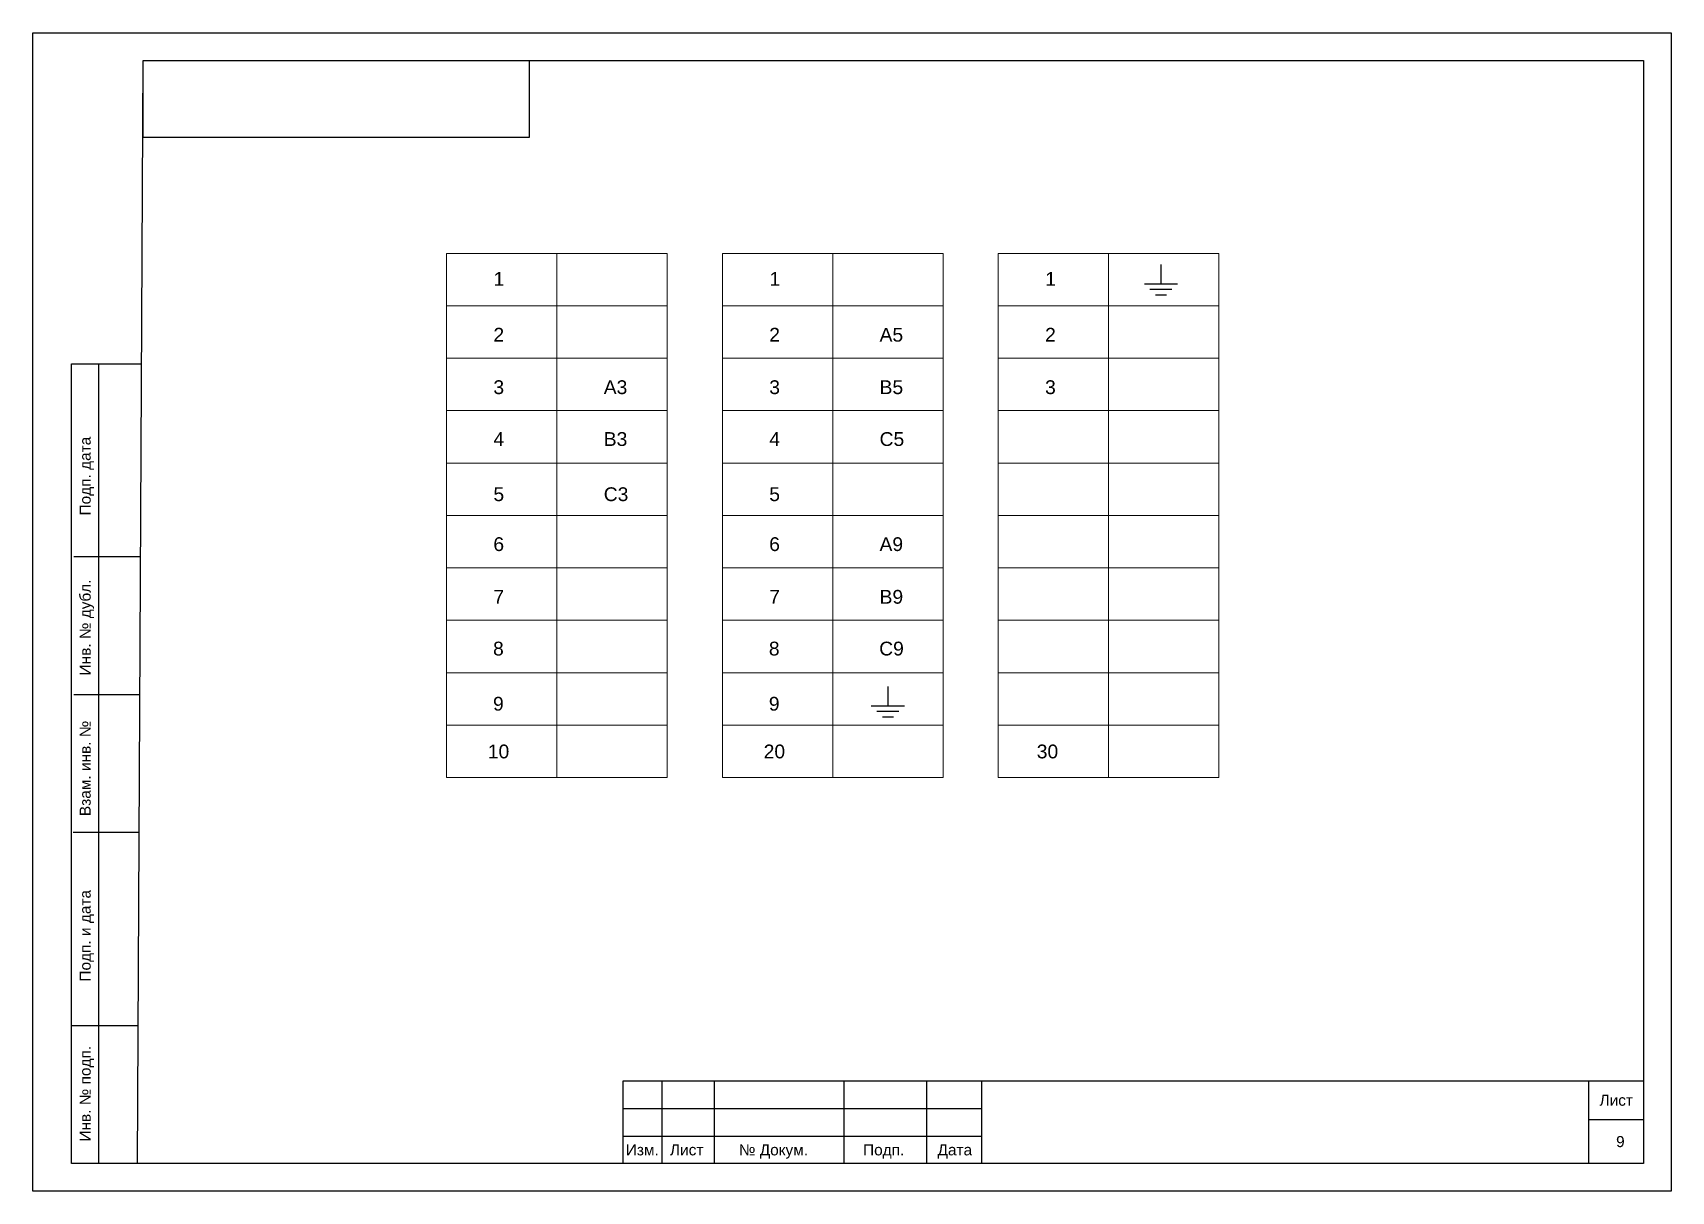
# Model space of a CAD drawing. Header units: millimetres. Extents: x 1674 to 4134, y 2914 to 4124.
# Drawn here: x 2977 to 3274, y 2914.5 to 3124.5 of the extents above; entities that cross this region are included whole.
import ezdxf

# ---------------------------------------------------------------- set-up
doc = ezdxf.new("R2010")
doc.units = ezdxf.units.MM
doc.layers.add('Аппаратура', color=7, linetype='Continuous', lineweight=20)
doc.layers.add('Рамки', color=7, linetype='Continuous', lineweight=25)
doc.styles.get("Standard").update_dxf_attribs({"font": 'arial.ttf'})

msp = doc.modelspace()

# ---------------------------------------------------------------- texts
at = {"layer": 'Рамки'}
for s, p in [('1', (3060.54, 3078.64)), ('1', (3110.54, 3078.64)), ('1', (3160.54, 3078.64)), ('2', (3060.5, 3068.51)), ('2', (3110.5, 3068.51)), ('A5', (3130.5, 3068.51)), ('2', (3160.5, 3068.51)), ('3', (3060.5, 3059)), ('A3', (3080.5, 3059)), ('3', (3110.5, 3059)), ('B5', (3130.5, 3059)), ('3', (3160.5, 3059)), ('4', (3060.5, 3049.6)), ('B3', (3080.5, 3049.6)), ('4', (3110.5, 3049.6)), ('C5', (3130.5, 3049.6)), ('5', (3060.5, 3039.6)), ('C3', (3080.5, 3039.6)), ('5', (3110.5, 3039.6)), ('6', (3060.49, 3030.55)), ('6', (3110.49, 3030.55)), ('A9', (3130.49, 3030.55)), ('7', (3060.5, 3021)), ('7', (3110.5, 3021)), ('B9', (3130.5, 3021)), ('8', (3060.43, 3011.62)), ('8', (3110.43, 3011.62)), ('C9', (3130.43, 3011.62)), ('9', (3060.43, 3001.62)), ('9', (3110.43, 3001.62)), ('10', (3059.49, 2992.97)), ('20', (3109.49, 2992.97)), ('30', (3158.99, 2992.97))]:
    msp.add_text(s, height=2.5).set_placement(p)
for s, p in [('Подп. дата', (2987.5, 3037)), ('Инв. № дубл.', (2987.5, 3008)), ('Взам. инв. №', (2987.5, 2982.5)), ('Подп. и дата', (2987.5, 2952.5)), ('Инв. № подп.', (2987.5, 2923.5))]:
    msp.add_text(s, height=2, rotation=90, dxfattribs=at).set_placement(p)
for s, p in [('Лист', (3261, 2930)), ('Изм.', (3084.5, 2921)), ('Лист', (3092.5, 2921)), ('№ Докум.', (3105, 2921)), ('Подп.', (3127.5, 2921)), ('Дата', (3141, 2921)), ('9', (3264, 2922.5))]:
    msp.add_text(s, height=2, dxfattribs=at).set_placement(p)

# ---------------------------------------------------------------- linework, layer by layer
at = {"lineweight": 25}
for p, q in [((3181.5, 3082.5), (3181.5, 3079)), ((3178.5, 3079), (3184.5, 3079)), ((3179.5, 3078), (3183.5, 3078)), ((3180.5, 3077), (3182.5, 3077)), ((3132, 3006), (3132, 3002.5)), ((3129, 3002.5), (3135, 3002.5)), ((3130, 3001.5), (3134, 3001.5)), ((3131, 3000.5), (3133, 3000.5))]:
    msp.add_line(p, q, dxfattribs=at)
at = {"layer": 'Аппаратура'}
for points in [[(3052, 3084.5), (3072, 3084.5), (3072, 3075), (3052, 3075)], [(3072, 3084.5), (3092, 3084.5), (3092, 3075), (3072, 3075)], [(3102, 3084.5), (3122, 3084.5), (3122, 3075), (3102, 3075)], [(3122, 3084.5), (3142, 3084.5), (3142, 3075), (3122, 3075)], [(3152, 3084.5), (3172, 3084.5), (3172, 3075), (3152, 3075)], [(3172, 3084.5), (3192, 3084.5), (3192, 3075), (3172, 3075)], [(3052, 3075), (3072, 3075), (3072, 3065.5), (3052, 3065.5)], [(3072, 3075), (3092, 3075), (3092, 3065.5), (3072, 3065.5)], [(3102, 3075), (3122, 3075), (3122, 3065.5), (3102, 3065.5)], [(3122, 3075), (3142, 3075), (3142, 3065.5), (3122, 3065.5)], [(3152, 3075), (3172, 3075), (3172, 3065.5), (3152, 3065.5)], [(3172, 3075), (3192, 3075), (3192, 3065.5), (3172, 3065.5)], [(3052, 3065.5), (3072, 3065.5), (3072, 3056), (3052, 3056)], [(3072, 3065.5), (3092, 3065.5), (3092, 3056), (3072, 3056)], [(3102, 3065.5), (3122, 3065.5), (3122, 3056), (3102, 3056)], [(3122, 3065.5), (3142, 3065.5), (3142, 3056), (3122, 3056)], [(3152, 3065.5), (3172, 3065.5), (3172, 3056), (3152, 3056)], [(3172, 3065.5), (3192, 3065.5), (3192, 3056), (3172, 3056)], [(3052, 3056), (3072, 3056), (3072, 3046.5), (3052, 3046.5)], [(3072, 3056), (3092, 3056), (3092, 3046.5), (3072, 3046.5)], [(3102, 3056), (3122, 3056), (3122, 3046.5), (3102, 3046.5)], [(3122, 3056), (3142, 3056), (3142, 3046.5), (3122, 3046.5)], [(3152, 3056), (3172, 3056), (3172, 3046.5), (3152, 3046.5)], [(3172, 3056), (3192, 3056), (3192, 3046.5), (3172, 3046.5)], [(3052, 3046.5), (3072, 3046.5), (3072, 3037), (3052, 3037)], [(3072, 3046.5), (3092, 3046.5), (3092, 3037), (3072, 3037)], [(3102, 3046.5), (3122, 3046.5), (3122, 3037), (3102, 3037)], [(3122, 3046.5), (3142, 3046.5), (3142, 3037), (3122, 3037)], [(3152, 3046.5), (3172, 3046.5), (3172, 3037), (3152, 3037)], [(3172, 3046.5), (3192, 3046.5), (3192, 3037), (3172, 3037)], [(3052, 3037), (3072, 3037), (3072, 3027.5), (3052, 3027.5)], [(3072, 3037), (3092, 3037), (3092, 3027.5), (3072, 3027.5)], [(3102, 3037), (3122, 3037), (3122, 3027.5), (3102, 3027.5)], [(3122, 3037), (3142, 3037), (3142, 3027.5), (3122, 3027.5)], [(3152, 3037), (3172, 3037), (3172, 3027.5), (3152, 3027.5)], [(3172, 3037), (3192, 3037), (3192, 3027.5), (3172, 3027.5)], [(3052, 3027.5), (3072, 3027.5), (3072, 3018), (3052, 3018)], [(3072, 3027.5), (3092, 3027.5), (3092, 3018), (3072, 3018)], [(3102, 3027.5), (3122, 3027.5), (3122, 3018), (3102, 3018)], [(3122, 3027.5), (3142, 3027.5), (3142, 3018), (3122, 3018)], [(3152, 3027.5), (3172, 3027.5), (3172, 3018), (3152, 3018)], [(3172, 3027.5), (3192, 3027.5), (3192, 3018), (3172, 3018)], [(3052, 3018), (3072, 3018), (3072, 3008.5), (3052, 3008.5)], [(3072, 3018), (3092, 3018), (3092, 3008.5), (3072, 3008.5)], [(3102, 3018), (3122, 3018), (3122, 3008.5), (3102, 3008.5)], [(3122, 3018), (3142, 3018), (3142, 3008.5), (3122, 3008.5)], [(3152, 3018), (3172, 3018), (3172, 3008.5), (3152, 3008.5)], [(3172, 3018), (3192, 3018), (3192, 3008.5), (3172, 3008.5)], [(3052, 3008.5), (3072, 3008.5), (3072, 2999), (3052, 2999)], [(3072, 3008.5), (3092, 3008.5), (3092, 2999), (3072, 2999)], [(3102, 3008.5), (3122, 3008.5), (3122, 2999), (3102, 2999)], [(3122, 3008.5), (3142, 3008.5), (3142, 2999), (3122, 2999)], [(3152, 3008.5), (3172, 3008.5), (3172, 2999), (3152, 2999)], [(3172, 3008.5), (3192, 3008.5), (3192, 2999), (3172, 2999)], [(3052, 2999), (3072, 2999), (3072, 2989.5), (3052, 2989.5)], [(3072, 2999), (3092, 2999), (3092, 2989.5), (3072, 2989.5)], [(3102, 2999), (3122, 2999), (3122, 2989.5), (3102, 2989.5)], [(3122, 2999), (3142, 2999), (3142, 2989.5), (3122, 2989.5)], [(3152, 2999), (3172, 2999), (3172, 2989.5), (3152, 2989.5)], [(3172, 2999), (3192, 2999), (3192, 2989.5), (3172, 2989.5)]]:
    msp.add_lwpolyline(points, close=True, dxfattribs=at)
at = {"layer": 'Рамки'}
for p, q in [((2996, 2919.5), (2997, 3119.5)), ((2997, 3119.5), (3269, 3119.5)), ((3269, 3119.5), (3269, 2919.5)), ((2984, 3064.5), (2996.72, 3064.5)), ((2984, 2919.5), (2984, 3064.5)), ((2989, 2919.5), (2989, 3064.5)), ((2996.42, 3029.5), (2984.42, 3029.5)), ((2996.42, 3004.5), (2984.42, 3004.5)), ((2996.3, 2979.5), (2984.3, 2979.5)), ((2996.12, 2944.5), (2984.12, 2944.5)), ((2996.12, 2944.5), (2984.12, 2944.5)), ((2996.12, 2944.5), (2984.12, 2944.5)), ((3091, 2934.5), (3091, 2919.5)), ((3100.5, 2934.5), (3100.5, 2919.5)), ((3124, 2934.5), (3124, 2919.5)), ((3139, 2934.5), (3139, 2919.5)), ((3259, 2934.5), (3259, 2919.5)), ((3084, 2929.5), (3149, 2929.5)), ((3259, 2927.5), (3269, 2927.5)), ((3084, 2924.5), (3149, 2924.5)), ((2996, 2919.5), (2984, 2919.5)), ((3269, 2919.5), (2996, 2919.5))]:
    msp.add_line(p, q, dxfattribs=at)
for points in [[(2977, 3124.5), (3274, 3124.5), (3274, 2914.5), (2977, 2914.5)], [(2997, 3119.5), (3067, 3119.5), (3067, 3105.5), (2997, 3105.5)], [(3084, 2919.5), (3084, 2934.5), (3269, 2934.5), (3269, 2919.5)], [(3084, 2934.5), (3149, 2934.5), (3149, 2919.5), (3084, 2919.5)]]:
    msp.add_lwpolyline(points, close=True, dxfattribs=at)

msp.set_redraw_order([(e.dxf.handle, doc.entitydb.next_handle()) for e in msp.query("TEXT MTEXT ATTDEF DIMENSION ARC_DIMENSION")])  # texts and dimensions are drawn at this point

doc.saveas('drawing.dxf')
